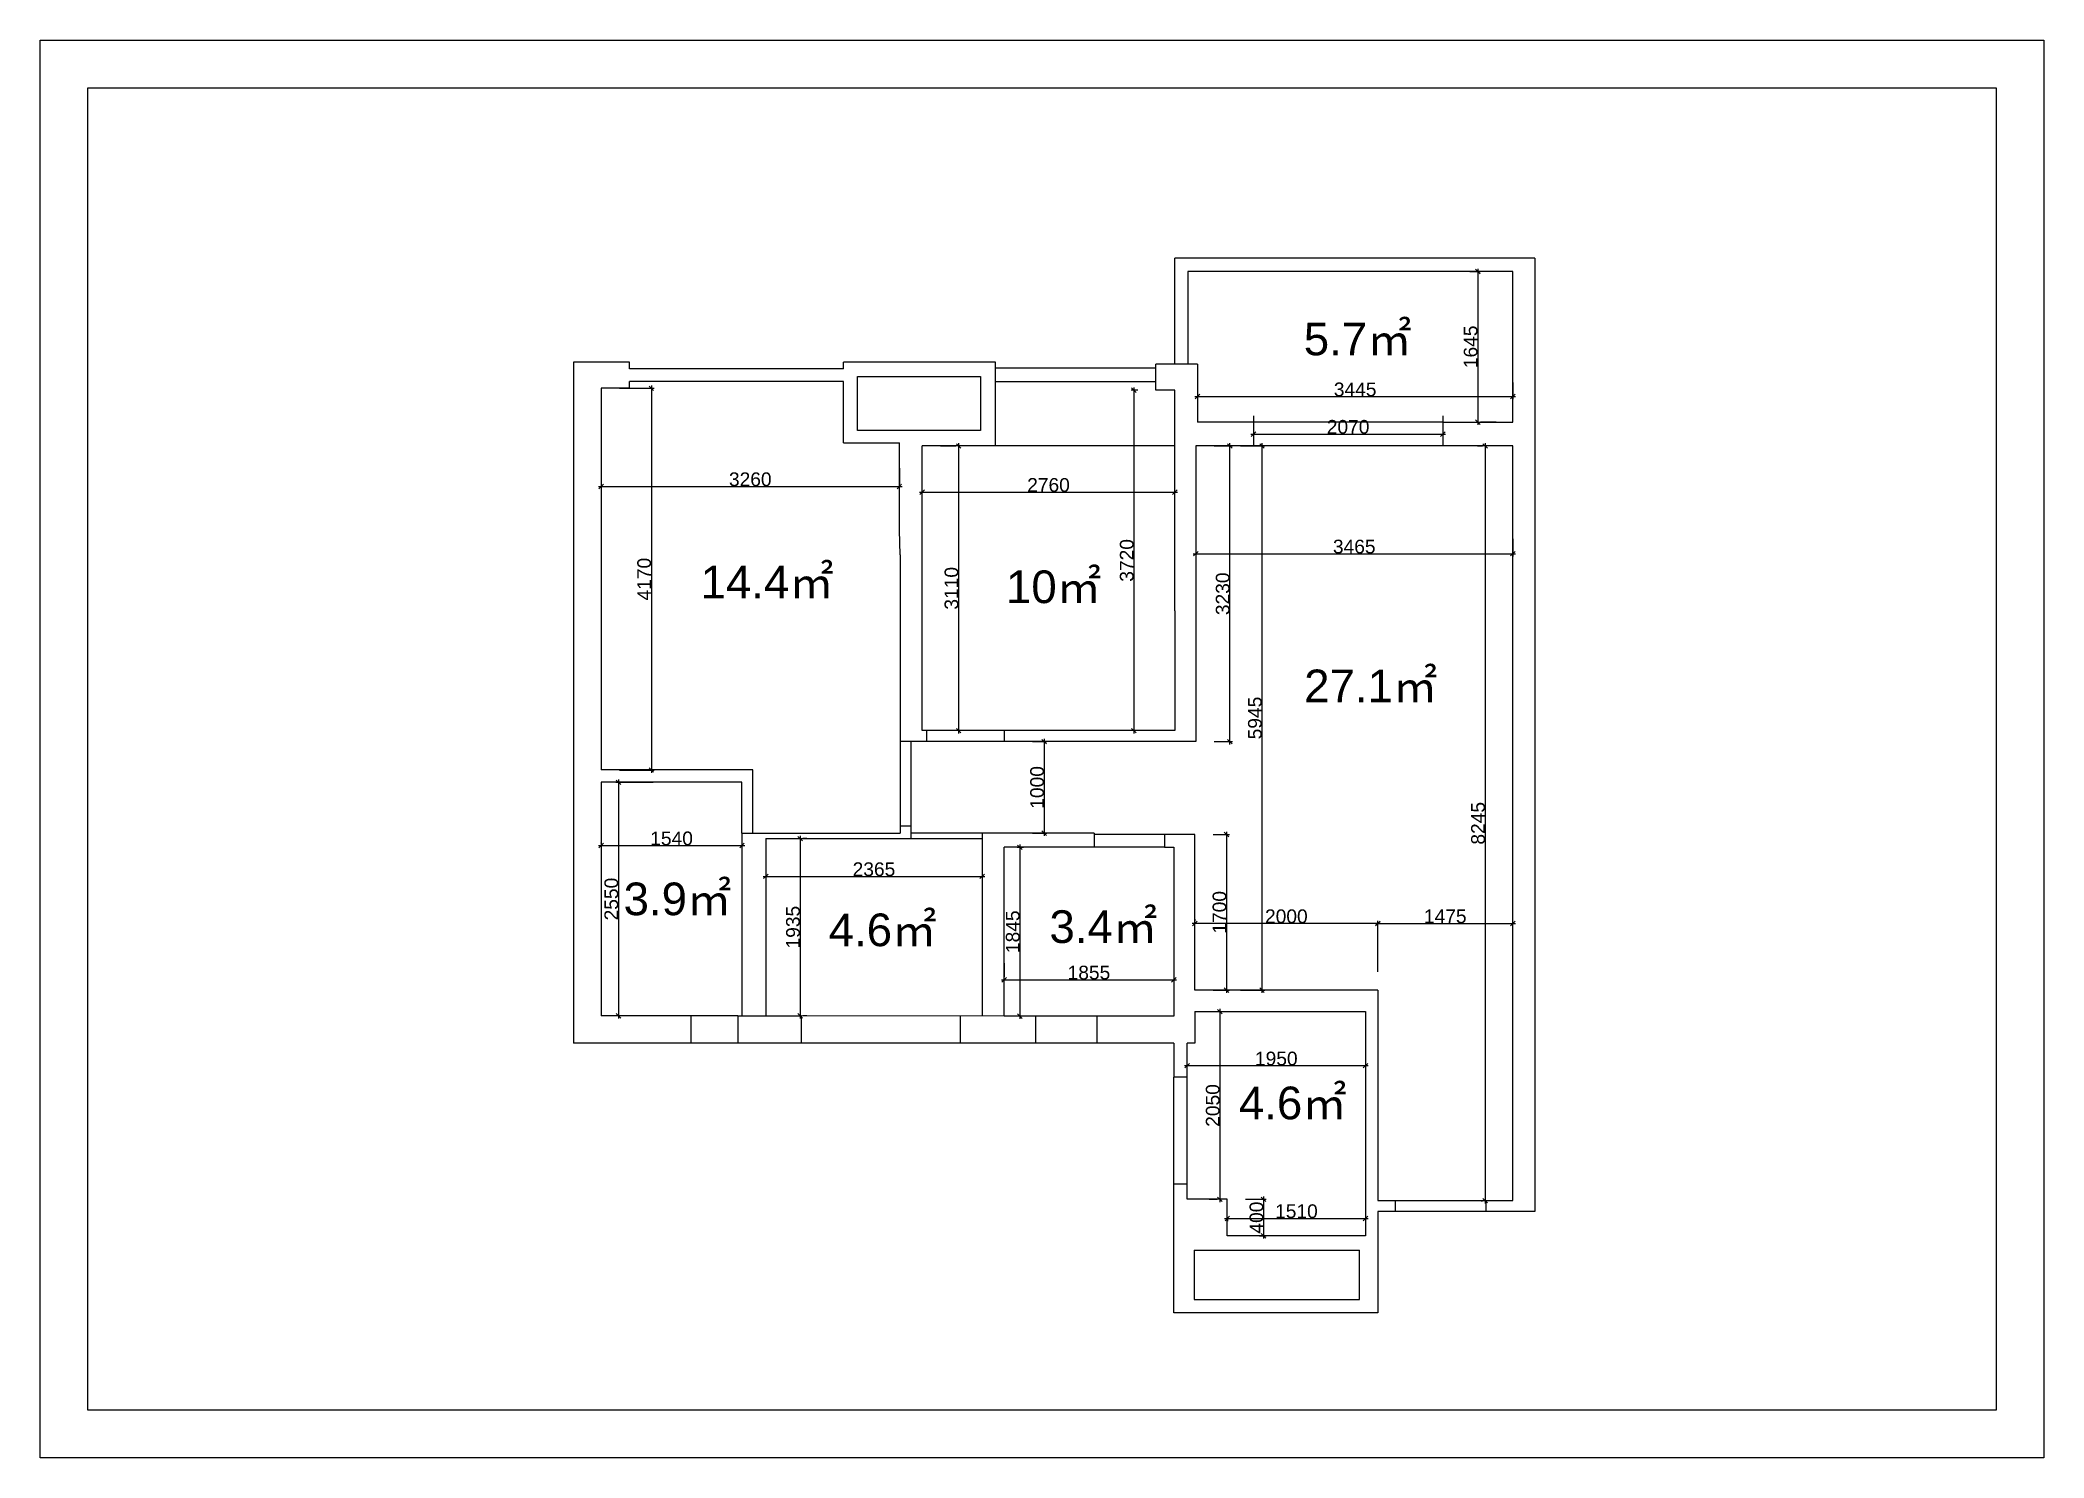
# Model space of a CAD drawing. Header units: millimetres. Extents: x -1666 to 220555, y -7114 to 28673.
# Drawn here: x 67228 to 89132, y -4928 to 10561 of the extents above; entities that cross this region are included whole.
import ezdxf

# ---------------------------------------------------------------- set-up
doc = ezdxf.new("R2010")
doc.units = ezdxf.units.MM
doc.header["$LTSCALE"] = 80
doc.styles.get("Standard").update_dxf_attribs({"font": 'arial.ttf'})
doc.dimstyles.new('ISO-25', dxfattribs={"dimtxt": 150, "dimasz": 50, "dimexe": 30, "dimexo": 200, "dimtad": 1, "dimtxsty": 'Standard', "dimblk": 'OBLIQUE', "dimcen": 2.5, "dimdle": 30, "dimclrd": 3, "dimclre": 3, "dimclrt": 3, "dimadec": 0, "dimazin": 0, "dimtfac": 1, "dimtmove": 0, "dimatfit": 3, "dimfxl": 1, "dimtfillclr": 3, "dimarcsym": 0})

msp = doc.modelspace()

# ---------------------------------------------------------------- texts
at = {"color": 41, "true_color": 0xf4ee51, "char_height": 356.81724, "attachment_point": 1}
for s, insert in [('5.7{\\fSimSun|b0|i0|c129|p2;㎡}', (81041.292, 7474.563)), ('14.4{\\fSimSun|b0|i0|c129|p2;㎡}', (74447.424, 4818.624)), ('10{\\fSimSun|b0|i0|c129|p2;㎡}', (77786.516, 4767.19)), ('27.1{\\fSimSun|b0|i0|c129|p2;㎡}', (81045.453, 3684.094)), ('3.9{\\fSimSun|b0|i0|c129|p2;㎡}', (73606.555, 1357.454)), ('3.4{\\fSimSun|b0|i0|c129|p2;㎡}', (78261.335, 1054.247)), ('4.6{\\fSimSun|b0|i0|c129|p2;㎡}', (75848.037, 1019.17)), ('4.6{\\fSimSun|b0|i0|c129|p2;㎡}', (80331.984, -871.878))]:
    msp.add_mtext_dynamic_manual_height_columns(s, width=197330.18505, gutter_width=1784.086, heights=[0], dxfattribs=dict(at, insert=insert))

# ---------------------------------------------------------------- blocks, each defined once
blk = doc.blocks.new('_Oblique')
at = {"color": 0, "linetype": 'ByBlock', "lineweight": -2}
blk.add_line((-0.5, -0.5), (0.5, 0.5), dxfattribs=at)
blk = doc.blocks.new('*D212')
at = {"color": 3, "lineweight": -2, "transparency": 16777216}
for p, q in [((73361, 5809), (73361, 5715)), ((76621, 5885), (76621, 5715)), ((73331, 5685), (76651, 5685))]:
    blk.add_line(p, q, dxfattribs=at)
at = {"layer": 'Defpoints', "color": 0, "transparency": 16777216}
for p in [(73361, 5609), (76621, 5685), (76621, 5685)]:
    blk.add_point(p, dxfattribs=at)
at = {"color": 3, "lineweight": -2, "transparency": 16777216, "xscale": 50, "yscale": 50, "zscale": 50, "rotation": 180}
blk.add_blockref('_Oblique', (73361, 5685), dxfattribs=at)
at = {"color": 3, "lineweight": -2, "transparency": 16777216, "xscale": 50, "yscale": 50, "zscale": 50}
blk.add_blockref('_Oblique', (76621, 5685), dxfattribs=at)
at = {"color": 3, "transparency": 16777216, "insert": (74991, 5762), "char_height": 150, "attachment_point": 5}
blk.add_mtext('3260', dxfattribs=at)
blk = doc.blocks.new('*D213')
at = {"color": 3, "lineweight": -2, "transparency": 16777216}
for p, q in [((73561, 6757), (73940, 6757)), ((73910, 6787), (73910, 2557)), ((73561, 2587), (73940, 2587))]:
    blk.add_line(p, q, dxfattribs=at)
at = {"layer": 'Defpoints', "color": 0, "transparency": 16777216}
for p in [(73361, 6757), (73361, 2587), (73910, 2587)]:
    blk.add_point(p, dxfattribs=at)
at = {"color": 3, "lineweight": -2, "transparency": 16777216, "xscale": 50, "yscale": 50, "zscale": 50}
for p, rotation in [((73910, 6757), 90), ((73910, 2587), 270)]:
    blk.add_blockref('_Oblique', p, dxfattribs=dict(at, rotation=rotation))
at = {"color": 3, "transparency": 16777216, "insert": (73832, 4672), "char_height": 150, "attachment_point": 5, "rotation": 90}
blk.add_mtext('4170', dxfattribs=at)
blk = doc.blocks.new('*D214')
at = {"color": 3, "lineweight": -2, "transparency": 16777216}
for p, q in [((73931, 2452), (73520, 2452)), ((73550, 2482), (73550, -128)), ((73908, -98), (73520, -98))]:
    blk.add_line(p, q, dxfattribs=at)
at = {"layer": 'Defpoints', "color": 0, "transparency": 16777216}
for p in [(74131, 2452), (73550, -98), (74108, -98)]:
    blk.add_point(p, dxfattribs=at)
at = {"color": 3, "lineweight": -2, "transparency": 16777216, "xscale": 50, "yscale": 50, "zscale": 50}
for p, rotation in [((73550, 2452), 90), ((73550, -98), 270)]:
    blk.add_blockref('_Oblique', p, dxfattribs=dict(at, rotation=rotation))
at = {"color": 3, "transparency": 16777216, "insert": (73473, 1177), "char_height": 150, "attachment_point": 5, "rotation": 90}
blk.add_mtext('2550', dxfattribs=at)
blk = doc.blocks.new('*D215')
at = {"color": 3, "lineweight": -2, "transparency": 16777216}
for p, q in [((73331, 1762), (74931, 1762)), ((73361, 1788), (73361, 1792)), ((74901, 1788), (74901, 1792))]:
    blk.add_line(p, q, dxfattribs=at)
at = {"layer": 'Defpoints', "color": 0, "transparency": 16777216}
for p in [(74901, 1762), (73361, 1588), (74901, 1588)]:
    blk.add_point(p, dxfattribs=at)
at = {"color": 3, "lineweight": -2, "transparency": 16777216, "xscale": 50, "yscale": 50, "zscale": 50, "rotation": 180}
blk.add_blockref('_Oblique', (73361, 1762), dxfattribs=at)
at = {"color": 3, "lineweight": -2, "transparency": 16777216, "xscale": 50, "yscale": 50, "zscale": 50}
blk.add_blockref('_Oblique', (74901, 1762), dxfattribs=at)
at = {"color": 3, "transparency": 16777216, "insert": (74131, 1839), "char_height": 150, "attachment_point": 5}
blk.add_mtext('1540', dxfattribs=at)
blk = doc.blocks.new('*D216')
at = {"color": 3, "lineweight": -2, "transparency": 16777216}
for p, q in [((75161, 1566), (75161, 1455)), ((77526, 1566), (77526, 1455)), ((75131, 1425), (77556, 1425))]:
    blk.add_line(p, q, dxfattribs=at)
at = {"layer": 'Defpoints', "color": 0, "transparency": 16777216}
for p in [(75161, 1366), (77526, 1425), (77526, 1366)]:
    blk.add_point(p, dxfattribs=at)
at = {"color": 3, "lineweight": -2, "transparency": 16777216, "xscale": 50, "yscale": 50, "zscale": 50, "rotation": 180}
blk.add_blockref('_Oblique', (75161, 1425), dxfattribs=at)
at = {"color": 3, "lineweight": -2, "transparency": 16777216, "xscale": 50, "yscale": 50, "zscale": 50}
blk.add_blockref('_Oblique', (77526, 1425), dxfattribs=at)
at = {"color": 3, "transparency": 16777216, "insert": (76343, 1502), "char_height": 150, "attachment_point": 5}
blk.add_mtext('2365', dxfattribs=at)
blk = doc.blocks.new('*D217')
at = {"color": 3, "lineweight": -2, "transparency": 16777216}
for p, q in [((75536, 1867), (75536, -128)), ((75609, 1837), (75566, 1837)), ((75609, -98), (75566, -98))]:
    blk.add_line(p, q, dxfattribs=at)
at = {"layer": 'Defpoints', "color": 0, "transparency": 16777216}
for p in [(75409, 1837), (75409, -98), (75536, -98)]:
    blk.add_point(p, dxfattribs=at)
at = {"color": 3, "lineweight": -2, "transparency": 16777216, "xscale": 50, "yscale": 50, "zscale": 50}
for p, rotation in [((75536, 1837), 90), ((75536, -98), 270)]:
    blk.add_blockref('_Oblique', p, dxfattribs=dict(at, rotation=rotation))
at = {"color": 3, "transparency": 16777216, "insert": (75459, 870), "char_height": 150, "attachment_point": 5, "rotation": 90}
blk.add_mtext('1935', dxfattribs=at)
blk = doc.blocks.new('*D218')
at = {"color": 3, "lineweight": -2, "transparency": 16777216}
for p, q in [((77766, 475), (77766, 326)), ((79621, 475), (79621, 326)), ((77736, 296), (79651, 296))]:
    blk.add_line(p, q, dxfattribs=at)
at = {"layer": 'Defpoints', "color": 0, "transparency": 16777216}
for p in [(77766, 275), (79621, 296), (79621, 275)]:
    blk.add_point(p, dxfattribs=at)
at = {"color": 3, "lineweight": -2, "transparency": 16777216, "xscale": 50, "yscale": 50, "zscale": 50, "rotation": 180}
blk.add_blockref('_Oblique', (77766, 296), dxfattribs=at)
at = {"color": 3, "lineweight": -2, "transparency": 16777216, "xscale": 50, "yscale": 50, "zscale": 50}
blk.add_blockref('_Oblique', (79621, 296), dxfattribs=at)
at = {"color": 3, "transparency": 16777216, "insert": (78693, 373), "char_height": 150, "attachment_point": 5}
blk.add_mtext('1855', dxfattribs=at)
blk = doc.blocks.new('*D219')
at = {"color": 3, "lineweight": -2, "transparency": 16777216}
for p, q in [((77938, 1772), (77938, -133)), ((77977, 1742), (77908, 1742)), ((78138, -103), (77968, -103))]:
    blk.add_line(p, q, dxfattribs=at)
at = {"layer": 'Defpoints', "color": 0, "transparency": 16777216}
for p in [(78177, 1742), (77938, -103), (77938, -103)]:
    blk.add_point(p, dxfattribs=at)
at = {"color": 3, "lineweight": -2, "transparency": 16777216, "xscale": 50, "yscale": 50, "zscale": 50}
for p, rotation in [((77938, 1742), 90), ((77938, -103), 270)]:
    blk.add_blockref('_Oblique', p, dxfattribs=dict(at, rotation=rotation))
at = {"color": 3, "transparency": 16777216, "insert": (77861, 820), "char_height": 150, "attachment_point": 5, "rotation": 90}
blk.add_mtext('1845', dxfattribs=at)
blk = doc.blocks.new('*D220')
at = {"color": 3, "lineweight": -2, "transparency": 16777216}
for p, q in [((79736, -643), (81746, -643)), ((81716, -464), (81716, -613)), ((79766, -783), (79766, -673))]:
    blk.add_line(p, q, dxfattribs=at)
at = {"layer": 'Defpoints', "color": 0, "transparency": 16777216}
for p in [(79766, -583), (81716, -643), (81716, -664)]:
    blk.add_point(p, dxfattribs=at)
at = {"color": 3, "lineweight": -2, "transparency": 16777216, "xscale": 50, "yscale": 50, "zscale": 50, "rotation": 180}
blk.add_blockref('_Oblique', (79766, -643), dxfattribs=at)
at = {"color": 3, "lineweight": -2, "transparency": 16777216, "xscale": 50, "yscale": 50, "zscale": 50}
blk.add_blockref('_Oblique', (81716, -643), dxfattribs=at)
at = {"color": 3, "transparency": 16777216, "insert": (80741, -566), "char_height": 150, "attachment_point": 5}
blk.add_mtext('1950', dxfattribs=at)
blk = doc.blocks.new('*D221')
at = {"color": 3, "lineweight": -2, "transparency": 16777216}
for p, q in [((80017, -53), (80094, -53)), ((80124, -23), (80124, -2133)), ((80006, -2103), (80094, -2103))]:
    blk.add_line(p, q, dxfattribs=at)
at = {"layer": 'Defpoints', "color": 0, "transparency": 16777216}
for p in [(80217, -53), (80124, -2103), (80206, -2103)]:
    blk.add_point(p, dxfattribs=at)
at = {"color": 3, "lineweight": -2, "transparency": 16777216, "xscale": 50, "yscale": 50, "zscale": 50}
for p, rotation in [((80124, -53), 90), ((80124, -2103), 270)]:
    blk.add_blockref('_Oblique', p, dxfattribs=dict(at, rotation=rotation))
at = {"color": 3, "transparency": 16777216, "insert": (80047, -1078), "char_height": 150, "attachment_point": 5, "rotation": 90}
blk.add_mtext('2050', dxfattribs=at)
blk = doc.blocks.new('*D223')
at = {"color": 3, "lineweight": -2, "transparency": 16777216}
for p, q in [((81821, 911), (83356, 911)), ((81851, 382), (81851, 941)), ((83326, 251), (83326, 941))]:
    blk.add_line(p, q, dxfattribs=at)
at = {"layer": 'Defpoints', "color": 0, "transparency": 16777216}
for p in [(83326, 911), (81851, 182), (83326, 51)]:
    blk.add_point(p, dxfattribs=at)
at = {"color": 3, "lineweight": -2, "transparency": 16777216, "xscale": 50, "yscale": 50, "zscale": 50, "rotation": 180}
blk.add_blockref('_Oblique', (81851, 911), dxfattribs=at)
at = {"color": 3, "lineweight": -2, "transparency": 16777216, "xscale": 50, "yscale": 50, "zscale": 50}
blk.add_blockref('_Oblique', (83326, 911), dxfattribs=at)
at = {"color": 3, "transparency": 16777216, "insert": (82588, 988), "char_height": 150, "attachment_point": 5}
blk.add_mtext('1475', dxfattribs=at)
blk = doc.blocks.new('*D224')
at = {"color": 3, "lineweight": -2, "transparency": 16777216}
for p, q in [((81881, 911), (79821, 911)), ((79851, 956), (79851, 941)), ((81851, 382), (81851, 941))]:
    blk.add_line(p, q, dxfattribs=at)
at = {"layer": 'Defpoints', "color": 0, "transparency": 16777216}
for p in [(79851, 911), (79851, 756), (81851, 182)]:
    blk.add_point(p, dxfattribs=at)
at = {"color": 3, "lineweight": -2, "transparency": 16777216, "xscale": 50, "yscale": 50, "zscale": 50, "rotation": 180}
blk.add_blockref('_Oblique', (79851, 911), dxfattribs=at)
at = {"color": 3, "lineweight": -2, "transparency": 16777216, "xscale": 50, "yscale": 50, "zscale": 50}
blk.add_blockref('_Oblique', (81851, 911), dxfattribs=at)
at = {"color": 3, "transparency": 16777216, "insert": (80851, 988), "char_height": 150, "attachment_point": 5}
blk.add_mtext('2000', dxfattribs=at)
blk = doc.blocks.new('*D225')
at = {"color": 3, "lineweight": -2, "transparency": 16777216}
for p, q in [((78077, 2897), (78234, 2897)), ((78204, 2927), (78204, 1867)), ((78077, 1897), (78234, 1897))]:
    blk.add_line(p, q, dxfattribs=at)
at = {"layer": 'Defpoints', "color": 0, "transparency": 16777216}
for p in [(77877, 2897), (77877, 1897), (78204, 1897)]:
    blk.add_point(p, dxfattribs=at)
at = {"color": 3, "lineweight": -2, "transparency": 16777216, "xscale": 50, "yscale": 50, "zscale": 50}
for p, rotation in [((78204, 2897), 90), ((78204, 1897), 270)]:
    blk.add_blockref('_Oblique', p, dxfattribs=dict(at, rotation=rotation))
at = {"color": 3, "transparency": 16777216, "insert": (78127, 2397), "char_height": 150, "attachment_point": 5, "rotation": 90}
blk.add_mtext('1000', dxfattribs=at)
blk = doc.blocks.new('*D226')
at = {"color": 3, "lineweight": -2, "transparency": 16777216}
for p, q in [((76841, 5622), (79661, 5622)), ((76871, 5474), (76871, 5652)), ((79631, 5474), (79631, 5652))]:
    blk.add_line(p, q, dxfattribs=at)
at = {"layer": 'Defpoints', "color": 0, "transparency": 16777216}
for p in [(79631, 5622), (76871, 5274), (79631, 5274)]:
    blk.add_point(p, dxfattribs=at)
at = {"color": 3, "lineweight": -2, "transparency": 16777216, "xscale": 50, "yscale": 50, "zscale": 50, "rotation": 180}
blk.add_blockref('_Oblique', (76871, 5622), dxfattribs=at)
at = {"color": 3, "lineweight": -2, "transparency": 16777216, "xscale": 50, "yscale": 50, "zscale": 50}
blk.add_blockref('_Oblique', (79631, 5622), dxfattribs=at)
at = {"color": 3, "transparency": 16777216, "insert": (78251, 5700), "char_height": 150, "attachment_point": 5}
blk.add_mtext('2760', dxfattribs=at)
blk = doc.blocks.new('*D227')
at = {"color": 3, "lineweight": -2, "transparency": 16777216}
for p, q in [((77269, 6157), (77269, 2987)), ((77071, 6127), (77239, 6127)), ((77301, 3017), (77239, 3017))]:
    blk.add_line(p, q, dxfattribs=at)
at = {"layer": 'Defpoints', "color": 0, "transparency": 16777216}
for p in [(77271, 6127), (77269, 3017), (77501, 3017)]:
    blk.add_point(p, dxfattribs=at)
at = {"color": 3, "lineweight": -2, "transparency": 16777216, "xscale": 50, "yscale": 50, "zscale": 50}
for p, rotation in [((77269, 6127), 90), ((77269, 3017), 270)]:
    blk.add_blockref('_Oblique', p, dxfattribs=dict(at, rotation=rotation))
at = {"color": 3, "transparency": 16777216, "insert": (77191, 4572), "char_height": 150, "attachment_point": 5, "rotation": 90}
blk.add_mtext('3110', dxfattribs=at)
blk = doc.blocks.new('*D228')
at = {"color": 3, "lineweight": -2, "transparency": 16777216}
for p, q in [((79226, 6737), (79154, 6737)), ((79184, 6767), (79184, 2987)), ((79226, 3017), (79154, 3017))]:
    blk.add_line(p, q, dxfattribs=at)
at = {"layer": 'Defpoints', "color": 0, "transparency": 16777216}
for p in [(79426, 6737), (79184, 3017), (79426, 3017)]:
    blk.add_point(p, dxfattribs=at)
at = {"color": 3, "lineweight": -2, "transparency": 16777216, "xscale": 50, "yscale": 50, "zscale": 50}
for p, rotation in [((79184, 6737), 90), ((79184, 3017), 270)]:
    blk.add_blockref('_Oblique', p, dxfattribs=dict(at, rotation=rotation))
at = {"color": 3, "transparency": 16777216, "insert": (79107, 4877), "char_height": 150, "attachment_point": 5, "rotation": 90}
blk.add_mtext('3720', dxfattribs=at)
blk = doc.blocks.new('*D229')
at = {"color": 3, "lineweight": -2, "transparency": 16777216}
for p, q in [((79881, 6822), (79881, 6637)), ((83326, 6822), (83326, 6637)), ((79851, 6667), (83356, 6667))]:
    blk.add_line(p, q, dxfattribs=at)
at = {"layer": 'Defpoints', "color": 0, "transparency": 16777216}
for p in [(79881, 7022), (83326, 7022), (83326, 6667)]:
    blk.add_point(p, dxfattribs=at)
at = {"color": 3, "lineweight": -2, "transparency": 16777216, "xscale": 50, "yscale": 50, "zscale": 50, "rotation": 180}
blk.add_blockref('_Oblique', (79881, 6667), dxfattribs=at)
at = {"color": 3, "lineweight": -2, "transparency": 16777216, "xscale": 50, "yscale": 50, "zscale": 50}
blk.add_blockref('_Oblique', (83326, 6667), dxfattribs=at)
at = {"color": 3, "transparency": 16777216, "insert": (81603, 6744), "char_height": 150, "attachment_point": 5}
blk.add_mtext('3445', dxfattribs=at)
blk = doc.blocks.new('*D230')
at = {"color": 3, "lineweight": -2, "transparency": 16777216}
for p, q in [((82855, 8032), (82973, 8032)), ((82943, 8062), (82943, 6357)), ((83143, 6387), (82973, 6387))]:
    blk.add_line(p, q, dxfattribs=at)
at = {"layer": 'Defpoints', "color": 0, "transparency": 16777216}
for p in [(82655, 8032), (82943, 6387), (82943, 6387)]:
    blk.add_point(p, dxfattribs=at)
at = {"color": 3, "lineweight": -2, "transparency": 16777216, "xscale": 50, "yscale": 50, "zscale": 50}
for p, rotation in [((82943, 8032), 90), ((82943, 6387), 270)]:
    blk.add_blockref('_Oblique', p, dxfattribs=dict(at, rotation=rotation))
at = {"color": 3, "transparency": 16777216, "insert": (82866, 7210), "char_height": 150, "attachment_point": 5, "rotation": 90}
blk.add_mtext('1645', dxfattribs=at)
blk = doc.blocks.new('*D231')
at = {"color": 3, "lineweight": -2, "transparency": 16777216}
for p, q in [((83025, 6157), (83025, -2148)), ((82942, 6127), (82995, 6127)), ((82981, -2118), (82995, -2118))]:
    blk.add_line(p, q, dxfattribs=at)
at = {"layer": 'Defpoints', "color": 0, "transparency": 16777216}
for p in [(83142, 6127), (83025, -2118), (83181, -2118)]:
    blk.add_point(p, dxfattribs=at)
at = {"color": 3, "lineweight": -2, "transparency": 16777216, "xscale": 50, "yscale": 50, "zscale": 50}
for p, rotation in [((83025, 6127), 90), ((83025, -2118), 270)]:
    blk.add_blockref('_Oblique', p, dxfattribs=dict(at, rotation=rotation))
at = {"color": 3, "transparency": 16777216, "insert": (82947, 2005), "char_height": 150, "attachment_point": 5, "rotation": 90}
blk.add_mtext('8245', dxfattribs=at)
blk = doc.blocks.new('*D232')
at = {"color": 3, "lineweight": -2, "transparency": 16777216}
for p, q in [((80585, 152), (80585, 6157)), ((80351, 6127), (80615, 6127)), ((80351, 182), (80615, 182))]:
    blk.add_line(p, q, dxfattribs=at)
at = {"layer": 'Defpoints', "color": 0, "transparency": 16777216}
for p in [(80151, 6127), (80585, 6127), (80151, 182)]:
    blk.add_point(p, dxfattribs=at)
at = {"color": 3, "lineweight": -2, "transparency": 16777216, "xscale": 50, "yscale": 50, "zscale": 50}
for p, rotation in [((80585, 6127), 90), ((80585, 182), 270)]:
    blk.add_blockref('_Oblique', p, dxfattribs=dict(at, rotation=rotation))
at = {"color": 3, "transparency": 16777216, "insert": (80508, 3155), "char_height": 150, "attachment_point": 5, "rotation": 90}
blk.add_mtext('5945', dxfattribs=at)
blk = doc.blocks.new('*D233')
at = {"color": 3, "lineweight": -2, "transparency": 16777216}
for p, q in [((80051, 1882), (80228, 1882)), ((80198, 1912), (80198, 152)), ((80051, 182), (80228, 182))]:
    blk.add_line(p, q, dxfattribs=at)
at = {"layer": 'Defpoints', "color": 0, "transparency": 16777216}
for p in [(79851, 1882), (79851, 182), (80198, 182)]:
    blk.add_point(p, dxfattribs=at)
at = {"color": 3, "lineweight": -2, "transparency": 16777216, "xscale": 50, "yscale": 50, "zscale": 50}
for p, rotation in [((80198, 1882), 90), ((80198, 182), 270)]:
    blk.add_blockref('_Oblique', p, dxfattribs=dict(at, rotation=rotation))
at = {"color": 3, "transparency": 16777216, "insert": (80121, 1032), "char_height": 150, "attachment_point": 5, "rotation": 90}
blk.add_mtext('1700', dxfattribs=at)
blk = doc.blocks.new('*D234')
at = {"color": 3, "lineweight": -2, "transparency": 16777216}
for p, q in [((80233, 2867), (80233, 6157)), ((80061, 6127), (80263, 6127)), ((80061, 2897), (80263, 2897))]:
    blk.add_line(p, q, dxfattribs=at)
at = {"layer": 'Defpoints', "color": 0, "transparency": 16777216}
for p in [(79861, 6127), (80233, 6127), (79861, 2897)]:
    blk.add_point(p, dxfattribs=at)
at = {"color": 3, "lineweight": -2, "transparency": 16777216, "xscale": 50, "yscale": 50, "zscale": 50}
for p, rotation in [((80233, 6127), 90), ((80233, 2897), 270)]:
    blk.add_blockref('_Oblique', p, dxfattribs=dict(at, rotation=rotation))
at = {"color": 3, "transparency": 16777216, "insert": (80156, 4512), "char_height": 150, "attachment_point": 5, "rotation": 90}
blk.add_mtext('3230', dxfattribs=at)
blk = doc.blocks.new('*D235')
at = {"color": 3, "lineweight": -2, "transparency": 16777216}
for p, q in [((79861, 5230), (79861, 4920)), ((83326, 5113), (83326, 4920)), ((79831, 4950), (83356, 4950))]:
    blk.add_line(p, q, dxfattribs=at)
at = {"layer": 'Defpoints', "color": 0, "transparency": 16777216}
for p in [(79861, 5430), (83326, 5313), (83326, 4950)]:
    blk.add_point(p, dxfattribs=at)
at = {"color": 3, "lineweight": -2, "transparency": 16777216, "xscale": 50, "yscale": 50, "zscale": 50, "rotation": 180}
blk.add_blockref('_Oblique', (79861, 4950), dxfattribs=at)
at = {"color": 3, "lineweight": -2, "transparency": 16777216, "xscale": 50, "yscale": 50, "zscale": 50}
blk.add_blockref('_Oblique', (83326, 4950), dxfattribs=at)
at = {"color": 3, "transparency": 16777216, "insert": (81593, 5027), "char_height": 150, "attachment_point": 5}
blk.add_mtext('3465', dxfattribs=at)
blk = doc.blocks.new('*D236')
at = {"color": 3, "lineweight": -2, "transparency": 16777216}
for p, q in [((80491, 6457), (80491, 6287)), ((82561, 6457), (82561, 6287)), ((80461, 6257), (82591, 6257))]:
    blk.add_line(p, q, dxfattribs=at)
at = {"layer": 'Defpoints', "color": 0, "transparency": 16777216}
for p in [(80491, 6257), (82561, 6257), (82561, 6257)]:
    blk.add_point(p, dxfattribs=at)
at = {"color": 3, "lineweight": -2, "transparency": 16777216, "xscale": 50, "yscale": 50, "zscale": 50, "rotation": 180}
blk.add_blockref('_Oblique', (80491, 6257), dxfattribs=at)
at = {"color": 3, "lineweight": -2, "transparency": 16777216, "xscale": 50, "yscale": 50, "zscale": 50}
blk.add_blockref('_Oblique', (82561, 6257), dxfattribs=at)
at = {"color": 3, "transparency": 16777216, "insert": (81526, 6335), "char_height": 150, "attachment_point": 5}
blk.add_mtext('2070', dxfattribs=at)
blk = doc.blocks.new('*D250')
at = {"color": 3, "lineweight": -2, "transparency": 16777216}
for p, q in [((80176, -2312), (81746, -2312)), ((80206, -2303), (80206, -2342)), ((81716, -2303), (81716, -2342))]:
    blk.add_line(p, q, dxfattribs=at)
at = {"layer": 'Defpoints', "color": 0, "transparency": 16777216}
for p in [(80206, -2103), (81716, -2103), (81716, -2312)]:
    blk.add_point(p, dxfattribs=at)
at = {"color": 3, "lineweight": -2, "transparency": 16777216, "xscale": 50, "yscale": 50, "zscale": 50, "rotation": 180}
blk.add_blockref('_Oblique', (80206, -2312), dxfattribs=at)
at = {"color": 3, "lineweight": -2, "transparency": 16777216, "xscale": 50, "yscale": 50, "zscale": 50}
blk.add_blockref('_Oblique', (81716, -2312), dxfattribs=at)
at = {"color": 3, "transparency": 16777216, "insert": (80961, -2234), "char_height": 150, "attachment_point": 5}
blk.add_mtext('1510', dxfattribs=at)
blk = doc.blocks.new('*D251')
at = {"color": 3, "lineweight": -2, "transparency": 16777216}
for p, q in [((80406, -2103), (80632, -2103)), ((80602, -2073), (80602, -2533)), ((80558, -2503), (80632, -2503))]:
    blk.add_line(p, q, dxfattribs=at)
at = {"layer": 'Defpoints', "color": 0, "transparency": 16777216}
for p in [(80206, -2103), (80358, -2503), (80602, -2503)]:
    blk.add_point(p, dxfattribs=at)
at = {"color": 3, "lineweight": -2, "transparency": 16777216, "xscale": 50, "yscale": 50, "zscale": 50}
for p, rotation in [((80602, -2103), 90), ((80602, -2503), 270)]:
    blk.add_blockref('_Oblique', p, dxfattribs=dict(at, rotation=rotation))
at = {"color": 3, "transparency": 16777216, "insert": (80525, -2303), "char_height": 150, "attachment_point": 5, "rotation": 90}
blk.add_mtext('400', dxfattribs=at)

# ---------------------------------------------------------------- dimensions: what is measured, and where the dimension line sits
at = {"color": 41, "true_color": 0xf4ee51}
for base, p1, p2, picture, middle in [((82943.133, 6387.375), (82654.876, 8032.375), (82943.133, 6387.375), '*D230', (82865.922, 7209.875)), ((73909.71, 2587.375), (73360.633, 6757.375), (73360.633, 2587.375), '*D213', (73832.499, 4672.375)), ((79184.001, 3017.375), (79425.633, 6737.375), (79425.633, 3017.375), '*D228', (79106.739, 4877.375)), ((77268.635, 3017.375), (77270.633, 6127.375), (77500.8, 3017.375), '*D227', (77191.373, 4572.375)), ((80233.171, 6127.375), (79860.633, 2897.375), (79860.633, 6127.375), '*D234', (80155.909, 4512.375)), ((80585.02, 6127.375), (80151.073, 182.375), (80151.073, 6127.375), '*D232', (80507.809, 3154.875)), ((83024.504, -2117.625), (83142.423, 6127.375), (83180.633, -2117.625), '*D231', (82947.293, 2004.875)), ((78203.725, 1897.375), (77877.145, 2897.375), (77877.145, 1897.375), '*D225', (78126.514, 2397.375)), ((73549.799, -97.625), (74130.633, 2452.375), (74108.133, -97.625), '*D214', (73472.588, 1177.375)), ((75536.293, -97.625), (75408.923, 1837.375), (75408.923, -97.625), '*D217', (75459.031, 869.875)), ((77938.133, -102.625), (78176.711, 1742.375), (77938.133, -102.625), '*D219', (77860.922, 819.875)), ((80197.986, 182.375), (79850.633, 1882.375), (79850.633, 182.375), '*D233', (80120.775, 1032.375)), ((80124.206, -2102.625), (80217.253, -52.625), (80205.633, -2102.625), '*D221', (80046.995, -1077.625)), ((80601.896, -2502.625), (80205.633, -2102.625), (80358.442, -2502.625), '*D251', (80524.685, -2302.625))]:
    dim = msp.add_linear_dim(base=base, p1=p1, p2=p2, angle=90, dimstyle='ISO-25', dxfattribs=at)
    dim.commit()
    dim.dimension.update_dxf_attribs({"geometry": picture, "text_midpoint": middle})
for base, p1, p2, picture, middle in [((83325.633, 6666.504), (79880.633, 7022.375), (83325.633, 7022.375), '*D229', (81603.133, 6743.767)), ((82560.633, 6257.375), (80490.633, 6257.375), (82560.633, 6257.375), '*D236', (81525.633, 6334.586)), ((76620.633, 5684.875), (73360.633, 5608.602), (76620.633, 5684.875), '*D212', (74990.633, 5762.137)), ((79630.633, 5622.46), (76870.633, 5274.445), (79630.633, 5274.445), '*D226', (78250.633, 5699.671)), ((83325.633, 4949.711), (79860.633, 5430.248), (83325.633, 5313.044), '*D235', (81593.133, 5026.973)), ((74900.633, 1762.16), (73360.633, 1588.157), (74900.633, 1588.157), '*D215', (74130.633, 1839.371)), ((77525.633, 1424.817), (75160.633, 1365.741), (77525.633, 1365.741), '*D216', (76343.133, 1502.079)), ((83325.633, 911.219), (81850.633, 182.375), (83325.633, 50.872), '*D223', (82588.133, 988.43)), ((79620.633, 296.214), (77765.633, 275.049), (79620.633, 275.049), '*D218', (78693.133, 373.425)), ((81715.633, -642.945), (79765.633, -582.625), (81715.633, -664.403), '*D220', (80740.633, -565.734)), ((81715.633, -2311.514), (80205.633, -2102.625), (81715.633, -2102.625), '*D250', (80960.633, -2234.303))]:
    dim = msp.add_linear_dim(base=base, p1=p1, p2=p2, dimstyle='ISO-25', dxfattribs=at)
    dim.commit()
    dim.dimension.update_dxf_attribs({"geometry": picture, "text_midpoint": middle})
dim = msp.add_linear_dim(base=(79850.633, 911.219), p1=(81850.633, 182.375), p2=(79850.633, 756.488), dimstyle='ISO-25', override={"dimtmove": 1}, dxfattribs=at)
dim.commit()
dim.dimension.update_dxf_attribs({"geometry": '*D224', "text_midpoint": (80850.633, 988.43)})

# ---------------------------------------------------------------- linework, layer by layer
at = {"color": 2, "true_color": 0xf1eb1f}
for p, q in [((79630.633, 7022.375), (79630.633, 8177.375)), ((83565.633, 8177.375), (79630.633, 8177.375)), ((83565.633, 8177.375), (83565.633, -2237.625)), ((83325.633, 8032.375), (79775.633, 8032.375)), ((79775.633, 8032.375), (79775.633, 7022.375)), ((83325.633, 6387.375), (83325.633, 8032.375)), ((73670.633, 7042.375), (73060.633, 7042.375)), ((73060.633, 7042.375), (73060.633, -397.625)), ((73670.633, 6969.875), (73670.633, 7042.375)), ((77670.633, 7042.375), (76010.633, 7042.375)), ((76010.633, 6969.875), (76010.633, 7042.375)), ((77670.633, 6977.375), (77670.633, 7042.375)), ((79425.633, 6737.375), (79425.633, 7022.375)), ((79880.633, 7022.375), (79425.633, 7022.375)), ((79880.633, 7022.375), (79880.633, 6387.375)), ((76010.633, 6969.875), (73670.633, 6969.875)), ((73670.633, 6757.375), (73670.633, 6829.875)), ((76010.633, 6829.875), (73670.633, 6829.875)), ((76010.633, 6162.375), (76010.633, 6829.875)), ((76162.187, 6885.043), (77508.207, 6885.043)), ((76162.187, 6295.314), (76162.187, 6885.043)), ((77508.207, 6885.043), (77508.207, 6295.314)), ((79425.633, 6977.375), (77670.633, 6977.375)), ((79425.633, 6827.375), (77670.633, 6827.375)), ((77670.633, 6127.375), (77670.633, 6827.375)), ((73360.633, 6757.375), (73360.633, 2587.375)), ((73670.633, 6757.375), (73360.633, 6757.375)), ((79630.633, 6737.375), (79425.633, 6737.375)), ((79630.633, 4327.375), (79630.633, 6737.375)), ((82560.633, 6387.375), (79880.633, 6387.375)), ((80490.633, 6387.375), (80490.633, 6127.375)), ((82560.633, 6387.375), (82560.633, 6127.375)), ((82560.633, 6387.375), (83325.633, 6387.375)), ((76010.633, 6162.375), (76620.633, 6162.375)), ((77508.207, 6295.314), (76162.187, 6295.314)), ((76620.633, 5207.375), (76620.633, 6162.375)), ((76870.633, 3017.375), (76870.633, 6127.375)), ((79630.633, 6127.375), (77670.633, 6127.375)), ((82560.633, 6127.375), (79860.633, 6127.375)), ((79860.633, 6127.375), (79860.633, 2897.375)), ((83325.633, 6127.375), (82560.633, 6127.375)), ((83325.633, -2117.625), (83325.633, 6127.375)), ((76630.633, 4937.375), (76620.633, 5207.375)), ((76630.633, 4937.375), (76630.633, 2897.375)), ((79630.633, 4327.375), (79630.633, 3017.375)), ((76630.633, 2897.375), (76630.633, 1897.375)), ((76750.633, 1837.375), (76750.633, 2897.375)), ((76920.633, 3017.375), (76870.633, 3017.375)), ((76920.633, 2897.375), (76870.633, 2897.375)), ((79630.633, 3017.375), (76920.633, 3017.375)), ((76920.633, 2897.375), (76920.633, 3017.375)), ((79860.633, 2897.375), (76920.633, 2897.375)), ((77770.633, 2897.375), (77770.633, 3017.375)), ((75020.633, 2587.375), (73360.633, 2587.375)), ((73360.633, 2452.375), (73360.633, -97.625)), ((74900.633, 2452.375), (73360.633, 2452.375)), ((76750.633, 1972.375), (76630.633, 1972.375)), ((74900.633, 1897.375), (76630.633, 1897.375)), ((74900.633, 1897.375), (74900.633, -97.625)), ((75160.633, 1837.375), (77525.633, 1837.375)), ((78750.633, 1897.375), (76750.633, 1897.375)), ((78750.633, 1897.375), (78750.633, 1742.375)), ((79850.633, 1882.375), (78750.633, 1882.375)), ((79520.633, 1882.375), (79520.633, 1742.375)), ((79850.633, 182.375), (79850.633, 1882.375)), ((77765.633, -102.625), (77765.633, 1742.375)), ((79520.633, 1742.375), (77765.633, 1742.375)), ((79520.633, 1742.375), (79620.633, 1742.375)), ((79620.633, 1742.375), (79620.633, -102.625)), ((81850.633, 182.375), (79850.633, 182.375)), ((81850.633, 182.375), (81850.633, -2117.625)), ((74855.633, -97.625), (73360.633, -97.625)), ((74340.633, -97.625), (74340.633, -397.625)), ((74855.633, -97.625), (74855.633, -397.625)), ((77765.633, -102.625), (75545.633, -97.625)), ((75545.633, -97.625), (75545.633, -397.625)), ((77290.633, -397.625), (77290.633, -102.625)), ((78110.633, -102.625), (77765.633, -102.625)), ((78110.633, -102.625), (78110.633, -397.625)), ((79620.633, -102.625), (78110.633, -102.625)), ((78780.633, -102.625), (78780.633, -397.625)), ((79850.633, -52.625), (81715.633, -52.625)), ((79850.633, -52.625), (79850.633, -397.625)), ((81715.633, -52.625), (81715.633, -2502.625)), ((74855.633, -397.625), (73060.633, -397.625)), ((77290.633, -397.625), (74855.633, -397.625)), ((78110.633, -397.625), (77290.633, -397.625)), ((79620.633, -397.625), (78110.633, -397.625)), ((79620.633, -397.625), (79620.633, -767.625)), ((79850.633, -397.625), (79765.633, -397.625)), ((79765.633, -767.625), (79765.633, -397.625)), ((79765.633, -767.625), (79620.633, -767.625)), ((79765.633, -2102.625), (79765.633, -767.625)), ((79765.633, -1937.625), (79620.633, -1937.625)), ((80205.633, -2102.625), (79765.633, -2102.625)), ((80205.633, -2502.625), (80205.633, -2102.625)), ((81850.633, -2117.625), (83035.633, -2117.625)), ((82045.633, -2237.625), (82045.633, -2117.625)), ((83035.633, -2117.625), (83325.633, -2117.625)), ((83035.633, -2237.625), (83035.633, -2117.625)), ((83035.633, -2237.625), (81850.633, -2237.625)), ((81850.633, -2237.625), (81850.633, -3342.625)), ((81850.633, -2237.625), (81850.633, -2502.625)), ((83565.633, -2237.625), (83035.633, -2237.625)), ((81715.633, -2502.625), (80205.633, -2502.625)), ((79843.309, -2658.041), (79843.309, -3198.019)), ((79843.309, -2658.041), (81650.042, -2658.041)), ((81650.042, -3198.019), (81650.042, -2658.041)), ((79843.309, -3198.019), (81650.042, -3198.019)), ((81850.633, -3342.625), (79620.633, -3342.625))]:
    msp.add_line(p, q, dxfattribs=at)
at = {"color": 41, "true_color": 0xf4ee51}
for p, q in [((77670.633, 6827.375), (77670.633, 7042.375)), ((77670.633, 6127.375), (76870.633, 6127.375)), ((76920.633, 2897.375), (76630.633, 2897.375)), ((74900.633, 1897.375), (74900.633, 2452.375)), ((75020.633, 1897.375), (75020.633, 2587.375)), ((75160.633, 1837.375), (75160.633, -97.625)), ((77525.633, 1897.375), (77525.633, -102.625)), ((74855.633, -97.625), (74900.633, -97.625)), ((74900.633, -97.625), (75545.633, -97.625)), ((76577.417, -99.949), (76577.417, -100.219)), ((76597.417, -99.994), (76597.417, -100.219)), ((79620.633, -3342.625), (79620.633, -767.625))]:
    msp.add_line(p, q, dxfattribs=at)
for points in [[(67228.038, 10561.061), (89131.914, 10561.061), (89131.914, -4928.109), (67228.038, -4928.109)], [(67750.623, 10038.476), (88609.33, 10038.476), (88609.33, -4405.524), (67750.623, -4405.524)]]:
    msp.add_lwpolyline(points, close=True, dxfattribs=at)

msp.set_redraw_order([(e.dxf.handle, doc.entitydb.next_handle()) for e in msp.query("TEXT MTEXT ATTDEF DIMENSION ARC_DIMENSION")])  # texts and dimensions are drawn at this point

doc.saveas('drawing.dxf')
